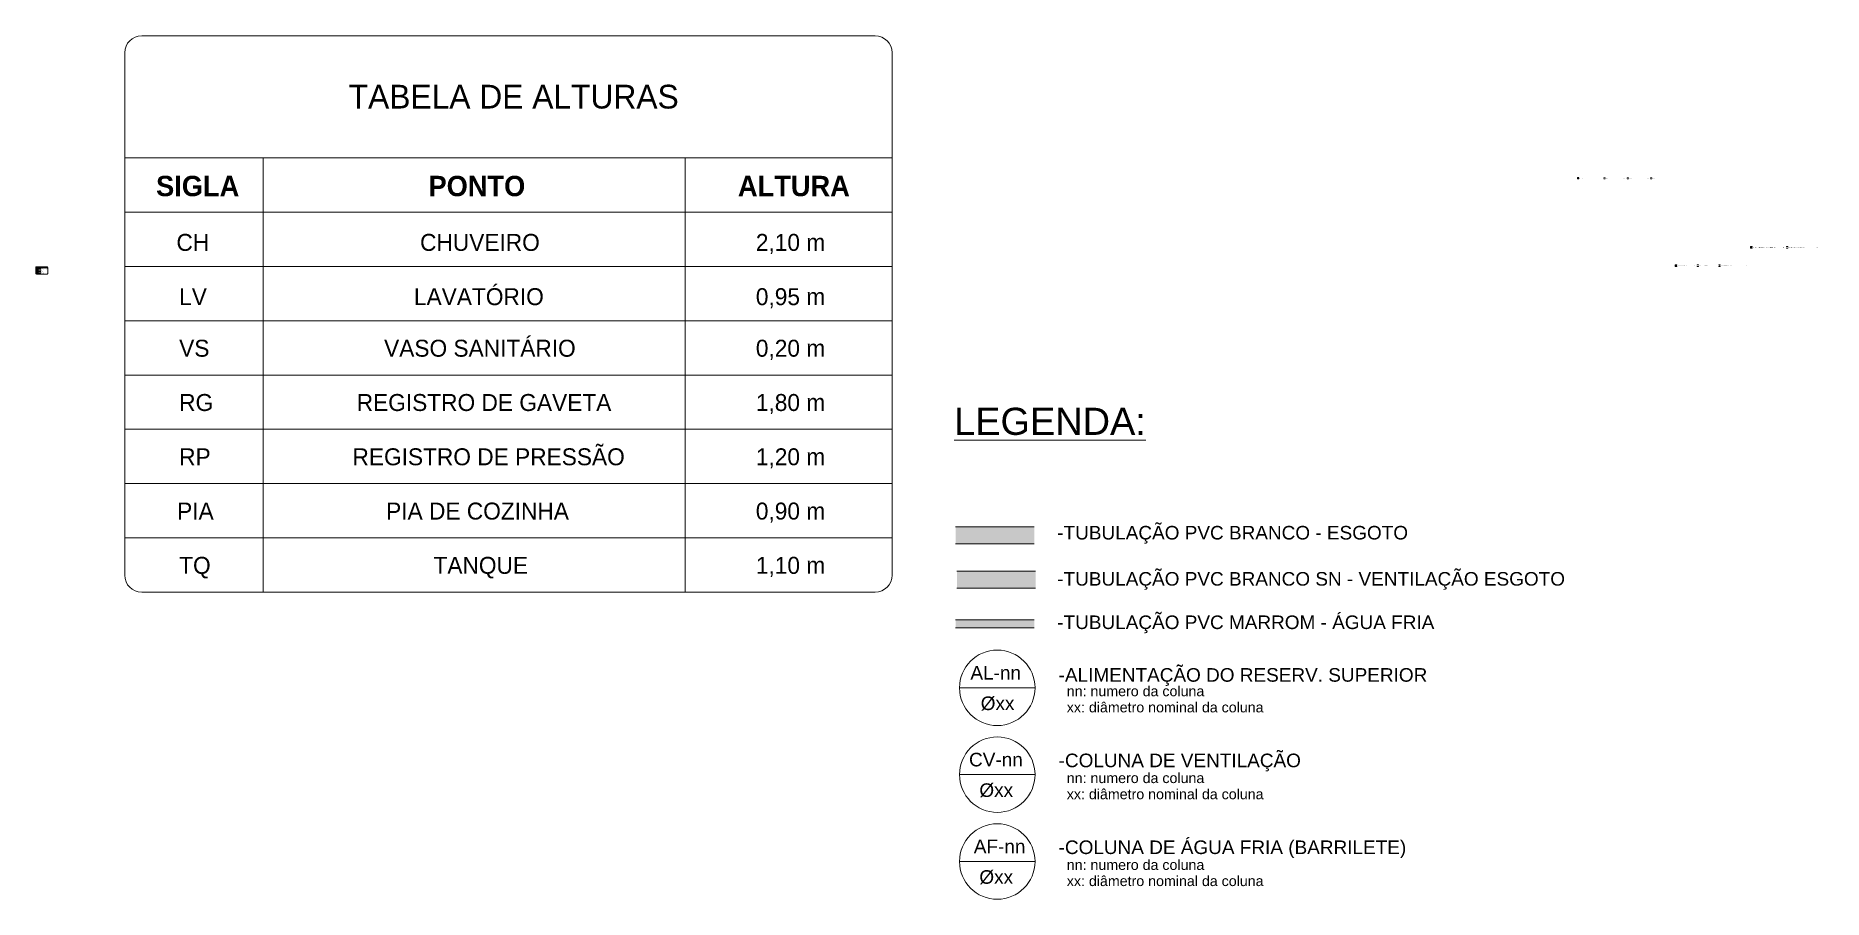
# Model space of a CAD drawing. Header units: metres. Extents: x 15 to 69.3, y -12.4 to 16.4.
# Drawn here: x 56.12 to 69.29, y -2.14 to 4.23 of the extents above; entities that cross this region are included whole.
import ezdxf

# ---------------------------------------------------------------- set-up
doc = ezdxf.new("R2010")
doc.units = ezdxf.units.M
for name, color, linetype, lineweight in [('A-DETL', 7, 'Continuous', 5), ('A-DETL-GENF', 7, 'Continuous', 5), ('A-DETL-MEDM', 7, 'Continuous', 15), ('G-ANNO-TEXT', 7, 'Continuous', 5)]:
    doc.layers.add(name, color=color, linetype=linetype, lineweight=lineweight)
doc.styles.add('Arial_2', font='arial.ttf', dxfattribs={"height": 0.004})
doc.styles.add('Arial_3', font='arial.ttf', dxfattribs={"height": 0.0025})
doc.styles.add('Arial_4', font='arial.ttf', dxfattribs={"height": 0.1})
doc.styles.add('Arial_5', font='arial.ttf', dxfattribs={"height": 0.2})
doc.styles.add('Arial_6', font='arial.ttf', dxfattribs={"height": 0.075})
doc.styles.add('Century Gothic_6', font='GOTHIC.TTF', dxfattribs={"height": 0.175})
doc.styles.add('Century Gothic_7', font='GOTHIC.TTF', dxfattribs={"height": 0.125})
doc.styles.add('Century Gothic_8', font='GOTHIC.TTF', dxfattribs={"height": 0.0035})
doc.styles.add('Century Gothic_B_4', font='GOTHICB.TTF', dxfattribs={"height": 0.15})

msp = doc.modelspace()

# ---------------------------------------------------------------- texts
at = {"layer": 'G-ANNO-TEXT', "attachment_point": 1, "bg_fill": 3, "box_fill_scale": 1.25, "bg_fill_color": 256, "bg_fill_true_color": 13158600, "bg_fill_transparency": 0}
for s, insert, char_height, width, style in [('TABELA DE ALTURAS', (58.424, 3.866), 0.175, 2.76181, 'Century Gothic_6'), ('\\LLEGENDA:', (62.885, 1.486), 0.2, 1.72363, 'Arial_5')]:
    msp.add_mtext(s, dxfattribs=dict(at, insert=insert, char_height=char_height, width=width, style=style))
at = {"layer": 'G-ANNO-TEXT', "attachment_point": 1}
for s, insert, char_height, width, style in [('SIGLA', (57.005, 3.195), 0.15, 0.72152, 'Century Gothic_B_4'), ('PONTO', (59.012, 3.195), 0.15, 0.87384, 'Century Gothic_B_4'), ('ALTURA', (61.292, 3.195), 0.15, 0.90992, 'Century Gothic_B_4'), ('CH', (57.155, 2.767), 0.125, 0.31667, 'Century Gothic_7'), ('CHUVEIRO', (58.95, 2.767), 0.125, 1.0903, 'Century Gothic_7'), ('2,10 m', (61.424, 2.767), 0.125, 0.6654, 'Century Gothic_7'), ('LEGENDA - TUBULAÇÕES', (56.129, 2.522), 0.004, 0.08482, 'Arial_2'), ('ESGOTO - ÁGUAS CINZAS', (56.159, 2.512), 0.0025, 0.05339, 'Arial_3'), ('ESGOTO - ÁGUAS NEGRAS', (56.159, 2.503), 0.0025, 0.05572, 'Arial_3'), ('ÁGUA FRIA', (56.159, 2.494), 0.0025, 0.02277, 'Arial_3'), ('VENTILAÇÃO', (56.159, 2.486), 0.0025, 0.02678, 'Arial_3'), ('ÁGUA QUENTE', (56.159, 2.477), 0.0025, 0.03078, 'Arial_3'), ('LAVATÓRIO', (58.905, 2.367), 0.125, 1.18249, 'Century Gothic_7'), ('LV', (57.175, 2.367), 0.125, 0.24451, 'Century Gothic_7'), ('0,95 m', (61.424, 2.367), 0.125, 0.6654, 'Century Gothic_7'), ('VS', (57.175, 1.987), 0.125, 0.25253, 'Century Gothic_7'), ('VASO SANITÁRIO', (58.685, 1.987), 0.125, 1.71561, 'Century Gothic_7'), ('0,20 m', (61.424, 1.987), 0.125, 0.6654, 'Century Gothic_7'), ('RG', (57.175, 1.587), 0.125, 0.31266, 'Century Gothic_7'), ('REGISTRO DE GAVETA', (58.483, 1.587), 0.125, 2.20464, 'Century Gothic_7'), ('1,80 m', (61.424, 1.587), 0.125, 0.6654, 'Century Gothic_7'), ('RP', (57.175, 1.187), 0.125, 0.25253, 'Century Gothic_7'), ('REGISTRO DE PRESSÃO', (58.452, 1.187), 0.125, 2.2808, 'Century Gothic_7'), ('1,20 m', (61.424, 1.187), 0.125, 0.6654, 'Century Gothic_7'), ('PIA', (57.16, 0.787), 0.125, 0.32869, 'Century Gothic_7'), ('PIA DE COZINHA', (58.7, 0.787), 0.125, 1.67954, 'Century Gothic_7'), ('0,90 m', (61.424, 0.787), 0.125, 0.6654, 'Century Gothic_7'), ('-TUBULAÇÃO PVC BRANCO - ESGOTO', (63.645, 0.615), 0.1, 3.18671, 'Arial_4'), ('TQ', (57.175, 0.387), 0.125, 0.27257, 'Century Gothic_7'), ('TANQUE', (59.049, 0.387), 0.125, 0.83376, 'Century Gothic_7'), ('1,10 m', (61.424, 0.387), 0.125, 0.6654, 'Century Gothic_7'), ('-TUBULAÇÃO PVC BRANCO SN - VENTILAÇÃO ESGOTO', (63.645, 0.275), 0.1, 4.61772, 'Arial_4'), ('-TUBULAÇÃO PVC MARROM - ÁGUA FRIA', (63.645, -0.045), 0.1, 3.42321, 'Arial_4'), ('AL-nn', (63.005, -0.417), 0.1, 0.46097, 'Arial_4'), ('-ALIMENTAÇÃO DO RESERV. SUPERIOR', (63.655, -0.433), 0.1, 3.35506, 'Arial_4'), ('Øxx', (63.081, -0.642), 0.1, 0.30865, 'Arial_4'), ('nn: numero da coluna', (63.715, -0.565), 0.075, 1.23059, 'Arial_6'), ('xx: diâmetro nominal da coluna', (63.715, -0.684), 0.075, 1.73565, 'Arial_6'), ('-COLUNA DE VENTILAÇÃO', (63.655, -1.063), 0.1, 2.20464, 'Arial_4'), ('CV-nn', (62.995, -1.057), 0.1, 0.48903, 'Arial_4'), ('Øxx', (63.071, -1.282), 0.1, 0.30865, 'Arial_4'), ('nn: numero da coluna', (63.715, -1.205), 0.075, 1.23059, 'Arial_6'), ('xx: diâmetro nominal da coluna', (63.715, -1.324), 0.075, 1.73565, 'Arial_6'), ('AF-nn', (63.03, -1.697), 0.1, 0.46899, 'Arial_4'), ('-COLUNA DE ÁGUA FRIA (BARRILETE)', (63.655, -1.703), 0.1, 3.16266, 'Arial_4'), ('nn: numero da coluna', (63.715, -1.845), 0.075, 1.23059, 'Arial_6'), ('Øxx', (63.071, -1.922), 0.1, 0.30865, 'Arial_4'), ('xx: diâmetro nominal da coluna', (63.715, -1.964), 0.075, 1.73565, 'Arial_6')]:
    msp.add_mtext(s, dxfattribs=dict(at, insert=insert, char_height=char_height, width=width, style=style))

# ---------------------------------------------------------------- hatches: boundary and pattern name
at = {"layer": 'A-DETL-GENF', "true_color": 0xc0c0c0}
for points in [[(67.487, 3.173), (67.487, 3.183), (67.477, 3.183), (67.477, 3.173)], [(67.683, 3.173), (67.683, 3.183), (67.673, 3.183), (67.673, 3.173)], [(67.855, 3.173), (67.855, 3.183), (67.845, 3.183), (67.845, 3.173)], [(68.027, 3.173), (68.027, 3.183), (68.017, 3.183), (68.017, 3.173)]]:
    msp.add_hatch(color=9, dxfattribs=at).paths.add_polyline_path(points)
at = {"layer": 'A-DETL-GENF', "true_color": 0x00ffff}
for points in [[(68.764, 2.663), (68.764, 2.673), (68.754, 2.673), (68.754, 2.663)], [(69.028, 2.663), (69.028, 2.673), (69.018, 2.673), (69.018, 2.663)], [(56.138, 2.491), (56.138, 2.496), (56.138, 2.496), (56.138, 2.491), (56.138, 2.491)], [(63.476, -0.136), (63.476, -0.078), (62.896, -0.078), (62.896, -0.136)]]:
    msp.add_hatch(color=4, dxfattribs=at).paths.add_polyline_path(points)
at = {"layer": 'A-DETL-GENF', "true_color": 0x408080}
h = msp.add_hatch(color=137, dxfattribs=at)
h.paths.add_polyline_path([(56.139, 2.51), (56.139, 2.513), (56.138, 2.513), (56.138, 2.51)])
h.paths.add_polyline_path([(56.138, 2.51), (56.138, 2.513), (56.136, 2.513), (56.135, 2.513), (56.121, 2.513), (56.121, 2.51), (56.135, 2.51), (56.136, 2.51)])
at = {"layer": 'A-DETL-GENF', "true_color": 0xa65300}
h = msp.add_hatch(color=34, dxfattribs=at)
h.paths.add_polyline_path([(56.136, 2.501), (56.138, 2.501), (56.138, 2.504), (56.136, 2.504), (56.135, 2.504), (56.121, 2.504), (56.121, 2.501), (56.135, 2.501), (56.135, 2.501)])
h.paths.add_polyline_path([(56.139, 2.501), (56.139, 2.504), (56.138, 2.504), (56.138, 2.501)])
at = {"layer": 'A-DETL-GENF', "true_color": 0x408080}
msp.add_hatch(color=137, dxfattribs=at).paths.add_polyline_path([(56.138, 2.509), (56.138, 2.514), (56.138, 2.514), (56.138, 2.509), (56.138, 2.509)])
at = {"layer": 'A-DETL-GENF', "true_color": 0xa65300}
msp.add_hatch(color=34, dxfattribs=at).paths.add_polyline_path([(56.138, 2.5), (56.138, 2.5), (56.138, 2.505), (56.138, 2.505), (56.138, 2.501)])
at = {"layer": 'A-DETL-GENF', "true_color": 0x626262}
for points in [[(68.209, 2.528), (68.209, 2.538), (68.199, 2.538), (68.199, 2.528)], [(68.37, 2.528), (68.37, 2.538), (68.36, 2.538), (68.36, 2.528)], [(68.529, 2.528), (68.529, 2.538), (68.519, 2.538), (68.519, 2.528)]]:
    msp.add_hatch(color=251, dxfattribs=at).paths.add_polyline_path(points)
at = {"layer": 'A-DETL-GENF', "true_color": 0x00ffff}
h = msp.add_hatch(color=4, dxfattribs=at)
h.paths.add_polyline_path([(56.138, 2.492), (56.139, 2.492), (56.139, 2.495), (56.138, 2.495)])
h.paths.add_polyline_path([(56.138, 2.492), (56.138, 2.495), (56.136, 2.495), (56.135, 2.495), (56.121, 2.495), (56.121, 2.492), (56.135, 2.492), (56.136, 2.492)])
at = {"layer": 'A-DETL-GENF', "true_color": 0x400080}
h = msp.add_hatch(color=196, dxfattribs=at)
h.paths.add_polyline_path([(56.139, 2.483), (56.139, 2.486), (56.138, 2.486), (56.138, 2.483)])
h.paths.add_polyline_path([(56.138, 2.483), (56.138, 2.486), (56.136, 2.486), (56.135, 2.486), (56.121, 2.486), (56.121, 2.483), (56.135, 2.483), (56.136, 2.483)])
at = {"layer": 'A-DETL-GENF', "true_color": 0xff0000}
h = msp.add_hatch(color=1, dxfattribs=at)
h.paths.add_polyline_path([(56.139, 2.474), (56.139, 2.477), (56.138, 2.477), (56.138, 2.474)])
h.paths.add_polyline_path([(56.138, 2.474), (56.138, 2.477), (56.136, 2.477), (56.135, 2.477), (56.121, 2.477), (56.121, 2.474), (56.135, 2.474), (56.136, 2.474)])
at = {"layer": 'A-DETL-GENF', "true_color": 0x400080}
msp.add_hatch(color=196, dxfattribs=at).paths.add_polyline_path([(56.138, 2.483), (56.138, 2.483), (56.138, 2.487), (56.138, 2.487), (56.138, 2.483)])
at = {"layer": 'A-DETL-GENF', "true_color": 0xff0000}
msp.add_hatch(color=1, dxfattribs=at).paths.add_polyline_path([(56.138, 2.474), (56.138, 2.478), (56.138, 2.478), (56.138, 2.474), (56.138, 2.474)])
at = {"layer": 'A-DETL-GENF', "true_color": 0x804000}
msp.add_hatch(color=36, dxfattribs=at).paths.add_polyline_path([(63.476, 0.482), (63.476, 0.608), (62.896, 0.608), (62.896, 0.482)])
at = {"layer": 'A-DETL-GENF', "true_color": 0x8000ff}
msp.add_hatch(color=190, dxfattribs=at).paths.add_polyline_path([(63.476, 0.156), (63.485, 0.156), (63.485, 0.282), (62.905, 0.282), (62.905, 0.156)])

# ---------------------------------------------------------------- linework, layer by layer
at = {"layer": 'A-DETL'}
for p, q in [((56.899, 4.227), (62.303, 4.227)), ((56.774, 0.252), (56.774, 4.102)), ((62.428, 4.102), (62.428, 0.252)), ((56.774, 3.327), (62.428, 3.327)), ((57.794, 3.327), (57.794, 0.127)), ((60.903, 3.327), (60.903, 0.127)), ((67.487, 3.183), (67.477, 3.183)), ((67.477, 3.183), (67.477, 3.173)), ((67.477, 3.173), (67.487, 3.173)), ((67.487, 3.173), (67.487, 3.183)), ((67.683, 3.183), (67.673, 3.183)), ((67.673, 3.183), (67.673, 3.173)), ((67.673, 3.173), (67.683, 3.173)), ((67.683, 3.173), (67.683, 3.183)), ((67.855, 3.183), (67.845, 3.183)), ((67.845, 3.183), (67.845, 3.173)), ((67.845, 3.173), (67.855, 3.173)), ((67.855, 3.173), (67.855, 3.183)), ((68.027, 3.183), (68.017, 3.183)), ((68.017, 3.183), (68.017, 3.173)), ((68.017, 3.173), (68.027, 3.173)), ((68.027, 3.173), (68.027, 3.183)), ((56.774, 2.927), (62.428, 2.927)), ((68.764, 2.673), (68.754, 2.673)), ((68.754, 2.673), (68.754, 2.663)), ((68.754, 2.663), (68.764, 2.663)), ((68.764, 2.663), (68.764, 2.673)), ((69.028, 2.673), (69.018, 2.673)), ((69.018, 2.673), (69.018, 2.663)), ((69.018, 2.663), (69.028, 2.663)), ((69.028, 2.663), (69.028, 2.673)), ((56.118, 2.52), (56.118, 2.476)), ((56.207, 2.516), (56.118, 2.516)), ((56.135, 2.513), (56.121, 2.513)), ((56.121, 2.513), (56.121, 2.51)), ((56.121, 2.51), (56.135, 2.51)), ((56.135, 2.504), (56.121, 2.504)), ((56.121, 2.504), (56.121, 2.501)), ((56.202, 2.525), (56.123, 2.525)), ((56.136, 2.513), (56.135, 2.513)), ((56.135, 2.51), (56.136, 2.51)), ((56.136, 2.504), (56.135, 2.504)), ((56.138, 2.513), (56.136, 2.513)), ((56.136, 2.51), (56.138, 2.51)), ((56.138, 2.504), (56.136, 2.504)), ((56.138, 2.514), (56.138, 2.514)), ((56.138, 2.514), (56.138, 2.509)), ((56.138, 2.509), (56.138, 2.514)), ((56.138, 2.51), (56.138, 2.513)), ((56.138, 2.513), (56.138, 2.51)), ((56.139, 2.513), (56.138, 2.513)), ((56.138, 2.51), (56.139, 2.51)), ((56.138, 2.509), (56.138, 2.509)), ((56.138, 2.505), (56.138, 2.505)), ((56.138, 2.505), (56.138, 2.5)), ((56.138, 2.5), (56.138, 2.505)), ((56.139, 2.504), (56.138, 2.504)), ((56.139, 2.51), (56.139, 2.513)), ((56.139, 2.501), (56.139, 2.504)), ((56.14, 2.511), (56.154, 2.511)), ((56.154, 2.511), (56.153, 2.513)), ((56.154, 2.511), (56.153, 2.51)), ((56.155, 2.502), (56.154, 2.504)), ((56.207, 2.476), (56.207, 2.52)), ((56.774, 2.527), (62.428, 2.527)), ((68.209, 2.538), (68.199, 2.538)), ((68.199, 2.538), (68.199, 2.528)), ((68.199, 2.528), (68.209, 2.528)), ((68.209, 2.528), (68.209, 2.538)), ((68.37, 2.538), (68.36, 2.538)), ((68.36, 2.538), (68.36, 2.528)), ((68.36, 2.528), (68.37, 2.528)), ((68.37, 2.528), (68.37, 2.538)), ((68.529, 2.538), (68.519, 2.538)), ((68.519, 2.538), (68.519, 2.528)), ((68.519, 2.528), (68.529, 2.528)), ((68.529, 2.528), (68.529, 2.538)), ((56.121, 2.501), (56.135, 2.501)), ((56.135, 2.495), (56.121, 2.495)), ((56.121, 2.495), (56.121, 2.492)), ((56.121, 2.492), (56.135, 2.492)), ((56.135, 2.486), (56.121, 2.486)), ((56.121, 2.486), (56.121, 2.483)), ((56.121, 2.483), (56.135, 2.483)), ((56.135, 2.477), (56.121, 2.477)), ((56.121, 2.477), (56.121, 2.474)), ((56.121, 2.474), (56.135, 2.474)), ((56.202, 2.471), (56.123, 2.471)), ((56.135, 2.501), (56.136, 2.501)), ((56.136, 2.495), (56.135, 2.495)), ((56.135, 2.492), (56.136, 2.492)), ((56.136, 2.486), (56.135, 2.486)), ((56.135, 2.483), (56.136, 2.483)), ((56.136, 2.477), (56.135, 2.477)), ((56.135, 2.474), (56.136, 2.474)), ((56.136, 2.501), (56.138, 2.501)), ((56.138, 2.495), (56.136, 2.495)), ((56.136, 2.492), (56.138, 2.492)), ((56.138, 2.486), (56.136, 2.486)), ((56.136, 2.483), (56.138, 2.483)), ((56.138, 2.477), (56.136, 2.477)), ((56.136, 2.474), (56.138, 2.474)), ((56.138, 2.501), (56.139, 2.501)), ((56.138, 2.5), (56.138, 2.5)), ((56.138, 2.496), (56.138, 2.496)), ((56.138, 2.496), (56.138, 2.491)), ((56.138, 2.491), (56.138, 2.496)), ((56.139, 2.495), (56.138, 2.495)), ((56.138, 2.492), (56.139, 2.492)), ((56.138, 2.491), (56.138, 2.491)), ((56.138, 2.487), (56.138, 2.487)), ((56.138, 2.487), (56.138, 2.483)), ((56.138, 2.483), (56.138, 2.487)), ((56.139, 2.486), (56.138, 2.486)), ((56.138, 2.483), (56.139, 2.483)), ((56.138, 2.483), (56.138, 2.483)), ((56.138, 2.478), (56.138, 2.478)), ((56.138, 2.478), (56.138, 2.474)), ((56.138, 2.474), (56.138, 2.478)), ((56.139, 2.477), (56.138, 2.477)), ((56.138, 2.474), (56.139, 2.474)), ((56.138, 2.474), (56.138, 2.474)), ((56.139, 2.492), (56.139, 2.495)), ((56.139, 2.483), (56.139, 2.486)), ((56.139, 2.474), (56.139, 2.477)), ((56.141, 2.502), (56.155, 2.502)), ((56.141, 2.493), (56.155, 2.493)), ((56.141, 2.485), (56.155, 2.485)), ((56.141, 2.476), (56.155, 2.476)), ((56.155, 2.502), (56.154, 2.501)), ((56.155, 2.493), (56.154, 2.495)), ((56.155, 2.493), (56.154, 2.492)), ((56.155, 2.485), (56.154, 2.486)), ((56.155, 2.485), (56.154, 2.483)), ((56.155, 2.476), (56.154, 2.477)), ((56.155, 2.476), (56.154, 2.474)), ((56.774, 2.127), (62.428, 2.127)), ((56.774, 1.727), (62.428, 1.727)), ((56.774, 1.327), (62.428, 1.327)), ((56.774, 0.927), (62.428, 0.927)), ((56.774, 0.927), (62.428, 0.927)), ((56.774, 0.527), (62.428, 0.527)), ((62.303, 0.127), (56.899, 0.127))]:
    msp.add_line(p, q, dxfattribs=at)
at = {"layer": 'A-DETL', "color": 5, "lineweight": 15, "true_color": 0x0000ff}
for p, q in [((63.476, -0.078), (62.896, -0.078)), ((62.896, -0.136), (63.476, -0.136))]:
    msp.add_line(p, q, dxfattribs=at)
at = {"layer": 'A-DETL', "color": 94, "true_color": 0x00a600}
for p, q in [((62.925, -0.578), (63.481, -0.578)), ((62.925, -1.218), (63.481, -1.218)), ((62.925, -1.858), (63.481, -1.858))]:
    msp.add_line(p, q, dxfattribs=at)
for centre in [(63.203, -0.578), (63.203, -1.218), (63.203, -1.858)]:
    msp.add_circle(centre, 0.278, dxfattribs=at)
at = {"layer": 'A-DETL'}
for centre, radius, start, end in [((56.899, 4.102), 0.125, 90, 180), ((62.303, 4.102), 0.125, 0, 90), ((56.123, 2.52), 0.005, 90, 180), ((56.202, 2.52), 0.005, 0, 90), ((56.123, 2.476), 0.005, 180, 270), ((56.202, 2.476), 0.005, 270, 0), ((56.899, 0.252), 0.125, 180, 270), ((62.303, 0.252), 0.125, 270, 0)]:
    msp.add_arc(centre, radius, start, end, dxfattribs=at)
at = {"layer": 'A-DETL-MEDM'}
for p, q in [((63.476, 0.608), (62.896, 0.608)), ((62.896, 0.482), (63.476, 0.482)), ((63.485, 0.282), (62.905, 0.282)), ((62.905, 0.156), (63.485, 0.156))]:
    msp.add_line(p, q, dxfattribs=at)

msp.set_redraw_order([(e.dxf.handle, doc.entitydb.next_handle()) for e in msp.query("TEXT MTEXT ATTDEF DIMENSION ARC_DIMENSION")])  # texts and dimensions are drawn at this point

# ---------------------------------------------------------------- next in the draw order: texts
at = {"layer": 'G-ANNO-TEXT', "char_height": 0.0035, "attachment_point": 1, "style": 'Century Gothic_8', "bg_fill": 3, "box_fill_scale": 1.25, "bg_fill_color": 256, "bg_fill_true_color": 13158600, "bg_fill_transparency": 0}
for s, insert, width in [('CORTE AA _______________________________________________ ESC 1/25', (67.489, 3.18), 0.20138), ('PLANTA BAIXA _TÉRREO_QUIOESQUE_PRAÇA_NOVA_COREMAS  - ESC ____________________ 1/20', (68.766, 2.67), 0.27554), ('ISOMÉTRICA 01 - LAVABO - ESC  _________________ 1/20', (68.213, 2.534), 0.15865)]:
    msp.add_mtext(s, dxfattribs=dict(at, insert=insert, width=width))

# ---------------------------------------------------------------- next in the draw order: texts
for s, insert, width in [('CORTE CC _____________________________________ ESC 1/25', (67.685, 3.18), 0.17252), ("PLANTA BAIXA _ COBERTA - CAIXA _ D'ÁGUA  - ESC ________________________________ 1/20", (69.03, 2.67), 0.25814), ('ISOMÉTRICA 02 - COZINHA - ESC  _____________ 1/20', (68.372, 2.534), 0.14984)]:
    msp.add_mtext(s, dxfattribs=dict(at, insert=insert, width=width))

# ---------------------------------------------------------------- next in the draw order: texts
for s, insert, width in [('CORTE DD _____________________________________ ESC 1/25', (67.857, 3.18), 0.17172), ("ISOMÉTRICA 03 - CAIXA D'ÁGUA - ESC  _____________________________________ 1/25", (68.53, 2.534), 0.23882)]:
    msp.add_mtext(s, dxfattribs=dict(at, insert=insert, width=width))

# ---------------------------------------------------------------- next in the draw order: texts
at = {"layer": 'G-ANNO-TEXT', "insert": (68.029, 3.18), "char_height": 0.0035, "width": 0.18487, "attachment_point": 1, "style": 'Century Gothic_8', "bg_fill": 3, "box_fill_scale": 1.25, "bg_fill_color": 256, "bg_fill_true_color": 13158600, "bg_fill_transparency": 0}
msp.add_mtext('CORTE BB __________________________________________ ESC 1/25', dxfattribs=at)

doc.saveas('drawing.dxf')
